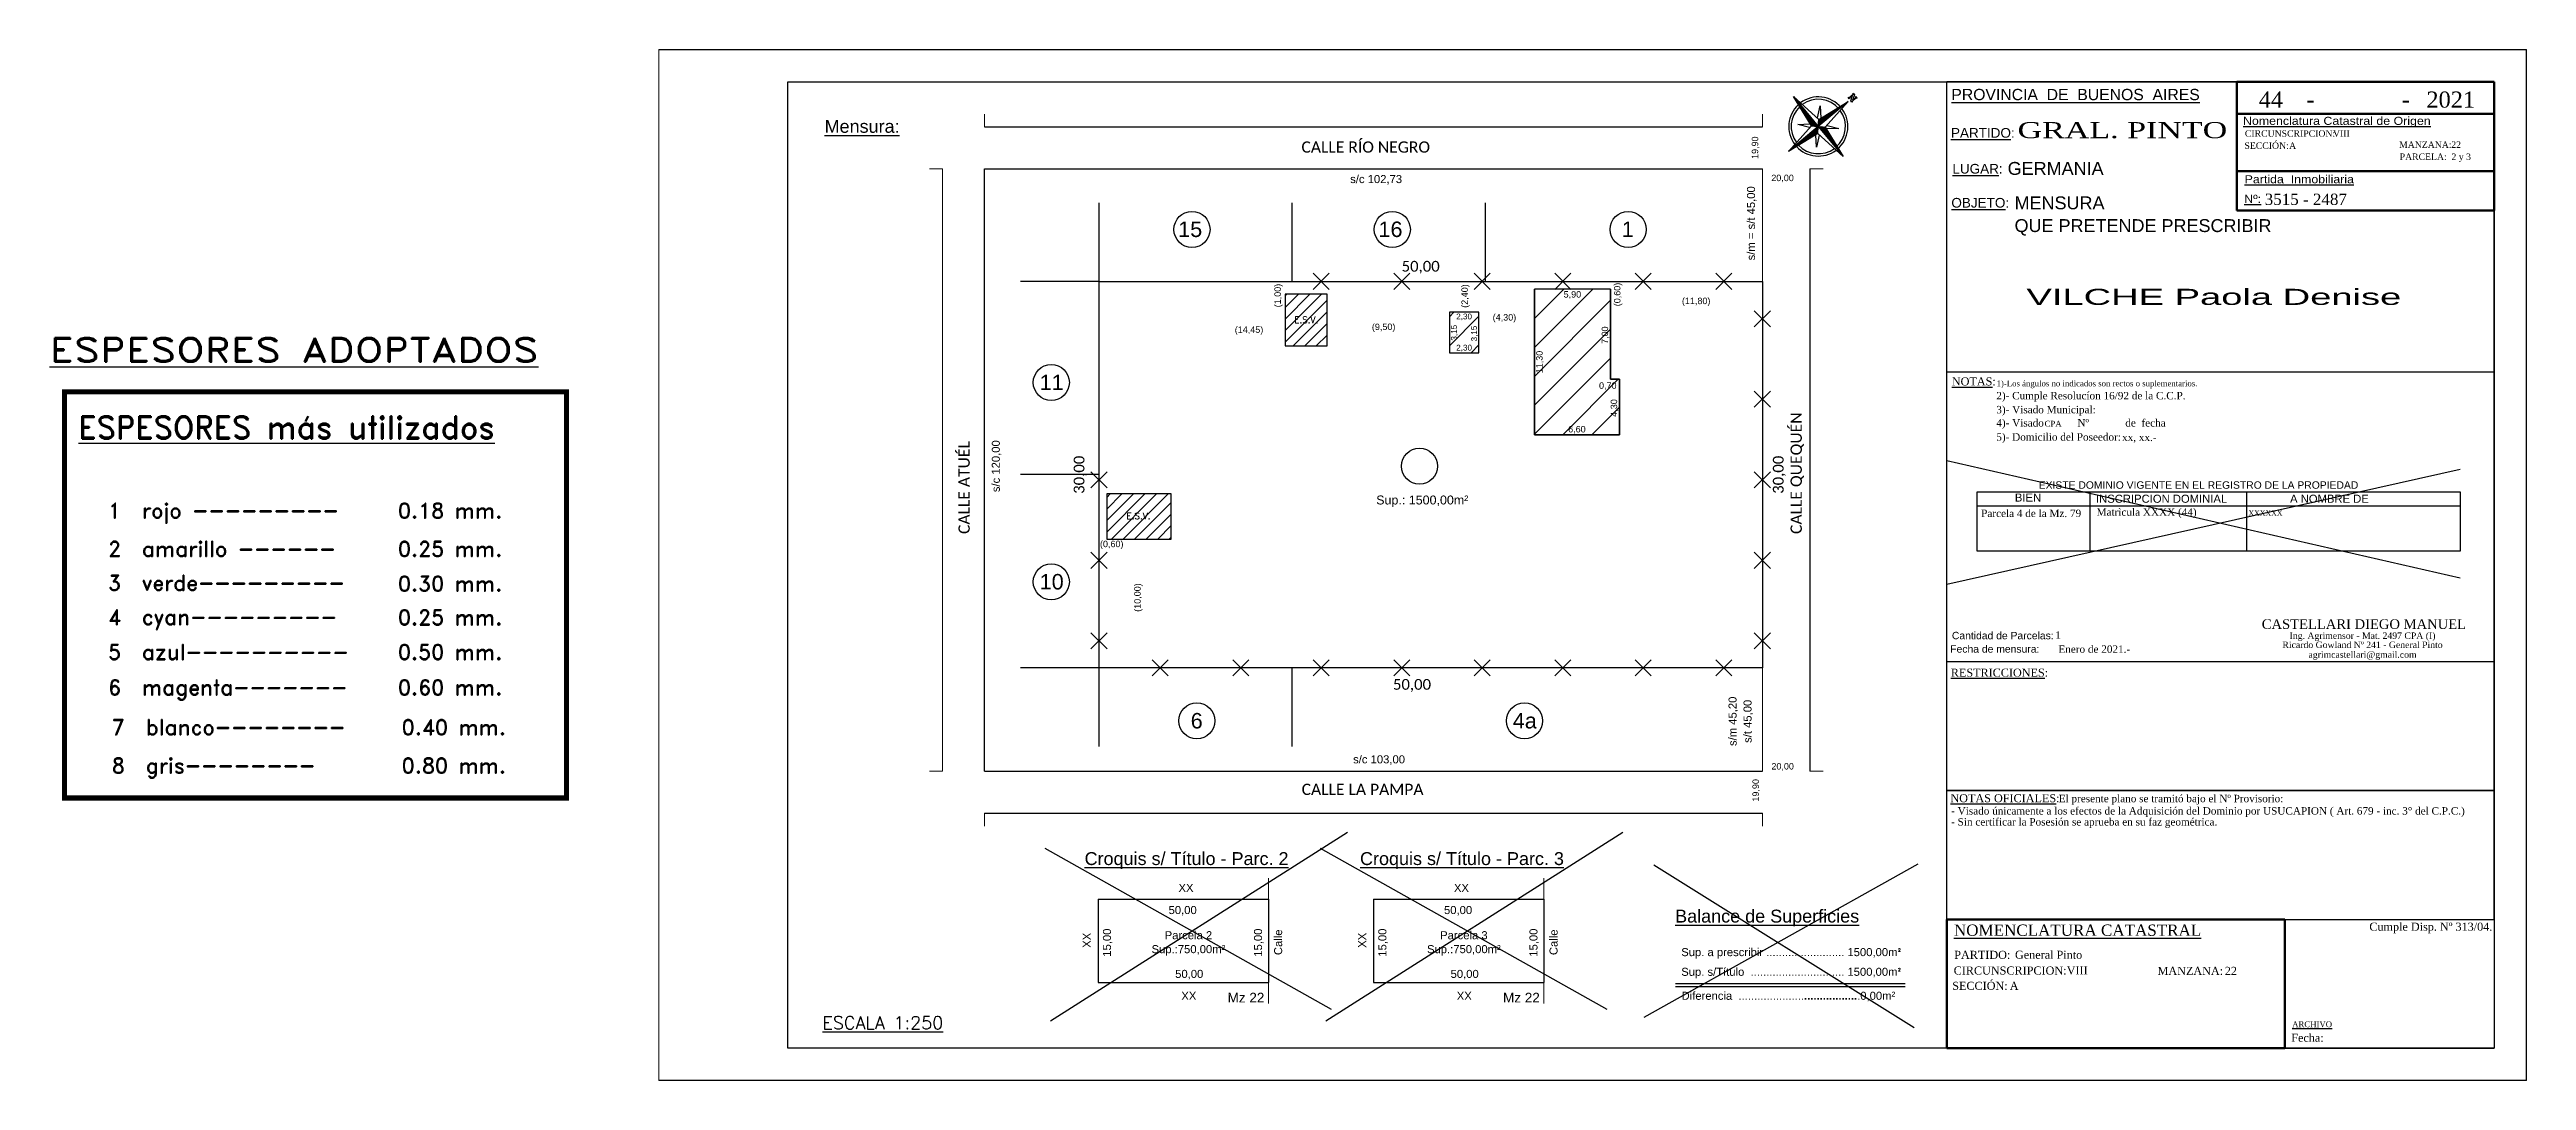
# Model space of a CAD drawing. Header units: metres. Extents: x 3434.9 to 3511.8, y 4259.2 to 4291.2.
import ezdxf
from ezdxf.enums import TextEntityAlignment as Align

# ---------------------------------------------------------------- set-up
doc = ezdxf.new("R2010")
doc.units = ezdxf.units.M
for name, color, linetype in [('-TEXTO-74', 4, 'Continuous'), ('Accesiones 0', 1, 'Continuous'), ('AMEDPARCTRI2', 3, 'Continuous'), ('CARATULA', 7, 'Continuous'), ('Cotas', 2, 'Continuous'), ('Mensura', 7, 'Continuous'), ('Notas Acc 0', 1, 'Continuous'), ('OTROS', 3, 'Continuous')]:
    doc.layers.add(name, color=color, linetype=linetype)
for name, color, linetype, lineweight in [('Amarillo', 2, 'Continuous', 25), ('Rojo', 1, 'Continuous', 18), ('Verde', 3, 'Continuous', 30)]:
    doc.layers.add(name, color=color, linetype=linetype, lineweight=lineweight)
doc.styles.add('ARIAL', font='arial.ttf')
doc.styles.add('Legend', font='calibri.ttf')
doc.styles.add('ROMAND', font='romand.shx', dxfattribs={"height": 4})
doc.styles.get("Standard").update_dxf_attribs({"font": 'simplex.shx'})
doc.styles.add('Time New Roman', font='times.ttf')
doc.styles.add('Times New Roman', font='times.ttf')

msp = doc.modelspace()

# ---------------------------------------------------------------- texts
at = {"color": 2, "style": 'ARIAL'}
msp.add_text('Sup.: 1500,00m²', height=0.27712, dxfattribs=at).set_placement((3476.088, 4277.062))
at = {"layer": 'Amarillo', "char_height": 0.25, "attachment_point": 1, "style": 'ARIAL'}
for s, insert, width in [('Sup. a prescribir ......................... 1500,00m{\\fISOCPEUR|b0|i0|c0|p34;²}', (3485.561, 4263.291), 9.52089), ('Sup. s/Título  .............................. 1500,00m{\\fISOCPEUR|b0|i0|c0|p34;²}', (3485.561, 4262.68), 9.92134), ('Diferencia  .....................{\\fArial Rounded MT Bold|b0|i0|c0|p34;.................}.0,00m²', (3485.572, 4261.936), 9.52089)]:
    msp.add_mtext(s, dxfattribs=dict(at, insert=insert, width=width))
at = {"layer": 'CARATULA', "color": 3, "linetype": 'Continuous'}
for s, style, p in [('%%UMensura:', 'ARIAL', (3458.957, 4288.599)), ('%%UCroquis s/ Título - Parc. 2', 'ARIAL', (3467.031, 4265.869)), ('%%UCroquis s/ Título - Parc. 3', 'ARIAL', (3475.585, 4265.869)), ('%%UBalance de Superficies', 'ARIAL', (3485.372, 4264.084)), ('%%UESCALA 1:250', 'ROMAND', (3458.888, 4260.772))]:
    msp.add_text(s, height=0.4, dxfattribs=dict(at, style=style)).set_placement(p)
at = {"layer": 'Cotas', "style": 'ARIAL'}
for s, height, p in [('19,90', 0.2, (3487.952, 4287.787)), ('s/m = s/t 45,00', 0.25, (3487.853, 4284.639)), ('s/c 120,00', 0.25, (3464.399, 4277.444)), ('s/m 45,20', 0.25, (3487.28, 4269.564)), ('s/t 45,00', 0.25, (3487.746, 4269.66)), ('19,90', 0.2, (3487.973, 4267.839))]:
    msp.add_text(s, height=height, rotation=90, dxfattribs=at).set_placement(p)
for s, height, p in [('s/c 102,73', 0.25, (3475.28, 4287.038)), ('20,00', 0.2, (3488.358, 4287.098)), ('15', 0.4798, (3469.938, 4285.364)), ('16', 0.4798, (3476.159, 4285.364)), ('1', 0.48, (3483.714, 4285.364)), ('11', 0.4798, (3465.637, 4280.612)), ('10', 0.4798, (3465.637, 4274.424)), ('6', 0.48, (3470.327, 4270.109)), ('4a', 0.4798, (3480.33, 4270.109)), ('s/c 103,00', 0.25, (3475.371, 4269.025)), ('20,00', 0.2, (3488.361, 4268.834))]:
    msp.add_text(s, height=height, dxfattribs=at).set_placement(p)
for s, height, p in [('XX', 0.25, (3470.181, 4265.284)), ('XX', 0.25, (3478.735, 4265.284)), ('50,00', 0.25, (3470.077, 4264.597)), ('50,00', 0.25, (3478.631, 4264.597)), ('Sup.:750,00m²', 0.25, (3470.257, 4263.383)), ('Parcela 2', 0.25, (3470.257, 4263.816)), ('Sup.:750,00m²', 0.25, (3478.811, 4263.383)), ('Parcela 3', 0.25, (3478.811, 4263.816)), ('50,00', 0.25, (3470.281, 4262.615)), ('50,00', 0.25, (3478.835, 4262.615)), ('XX', 0.25, (3470.269, 4261.935)), ('Mz 22', 0.3, (3472.044, 4261.903)), ('XX', 0.25, (3478.823, 4261.935)), ('Mz 22', 0.3, (3480.598, 4261.903))]:
    msp.add_text(s, height=height, dxfattribs=at).set_placement(p, align=Align.TOP_CENTER)
for s, p in [('XX', (3466.973, 4263.533)), ('15,00', (3467.601, 4263.46)), ('15,00', (3472.293, 4263.46)), ('Calle', (3472.917, 4263.471)), ('XX', (3475.527, 4263.533)), ('15,00', (3476.154, 4263.46)), ('15,00', (3480.847, 4263.46)), ('Calle', (3481.471, 4263.471))]:
    msp.add_text(s, height=0.25, rotation=90, dxfattribs=at).set_placement(p, align=Align.TOP_CENTER)
at = {"layer": 'Cotas', "char_height": 0.3332, "attachment_point": 5, "style": 'Legend'}
for insert in [(3477.469, 4284.423), (3477.2, 4271.444)]:
    msp.add_mtext('50,00', dxfattribs=dict(at, insert=insert))
at = {"layer": 'Cotas', "char_height": 0.3332, "attachment_point": 5, "rotation": 90, "style": 'Legend'}
for insert in [(3466.893, 4277.984), (3488.607, 4277.984)]:
    msp.add_mtext('30,00', dxfattribs=dict(at, insert=insert))
at = {"layer": 'Notas Acc 0', "char_height": 0.2, "width": 0.26488, "attachment_point": 5}
for insert in [(3473.915, 4282.794), (3468.705, 4276.705)]:
    msp.add_mtext('\\A1;E.S.V.', dxfattribs=dict(at, insert=insert))
at = {"layer": 'OTROS', "color": 3, "linetype": 'Continuous', "style": 'ROMAND', "width": 1.25}
msp.add_text('%%UESPESORES ADOPTADOS', height=0.75, dxfattribs=at).set_placement((3434.886, 4281.488))
at = {"layer": 'OTROS', "color": 2, "linetype": 'Continuous', "style": 'ROMAND'}
for s, height, p in [('%%UESPESORES más utilizados', 0.7, (3435.783, 4279.104)), ('2  amarillo ------', 0.4725, (3436.705, 4275.445)), ('0.25 mm.', 0.4725, (3445.707, 4275.445))]:
    msp.add_text(s, height=height, dxfattribs=at).set_placement(p)
at = {"layer": 'OTROS', "color": 1, "linetype": 'Continuous', "style": 'ROMAND'}
for s, p in [('1  rojo ---------', (3436.705, 4276.634)), ('0.18 mm.', (3445.707, 4276.634))]:
    msp.add_text(s, height=0.4725, dxfattribs=at).set_placement(p)
at = {"layer": 'OTROS', "color": 3, "linetype": 'Continuous', "style": 'ROMAND'}
for s, p in [('3  verde---------', (3436.705, 4274.39)), ('0.30 mm.', (3445.707, 4274.367))]:
    msp.add_text(s, height=0.4725, dxfattribs=at).set_placement(p)
at = {"layer": 'OTROS', "color": 4, "linetype": 'Continuous', "style": 'ROMAND'}
for s, p in [('4  cyan---------', (3436.705, 4273.328)), ('0.25 mm.', (3445.707, 4273.319))]:
    msp.add_text(s, height=0.4725, dxfattribs=at).set_placement(p)
at = {"layer": 'OTROS', "color": 5, "linetype": 'Continuous', "style": 'ROMAND'}
for s, p in [('5  azul----------', (3436.705, 4272.243)), ('0.50 mm.', (3445.707, 4272.243))]:
    msp.add_text(s, height=0.4725, dxfattribs=at).set_placement(p)
at = {"layer": 'OTROS', "color": 6, "linetype": 'Continuous', "style": 'ROMAND'}
for s, p in [('6  magenta-------', (3436.705, 4271.145)), ('0.60 mm.', (3445.707, 4271.145))]:
    msp.add_text(s, height=0.4725, dxfattribs=at).set_placement(p)
at = {"layer": 'Rojo', "attachment_point": 5, "rotation": 90, "style": 'ARIAL'}
for s, insert, char_height in [('(0,60)', (3483.603, 4283.579), 0.2), ('(1,00)', (3473.057, 4283.547), 0.2), ('(2,40)', (3478.865, 4283.531), 0.2), ('3,15', (3478.52, 4282.393), 0.18), ('3,15', (3479.143, 4282.368), 0.18), ('7,00', (3483.209, 4282.317), 0.2), ('11,30', (3481.174, 4281.484), 0.2), ('4,30', (3483.489, 4280.057), 0.2), ('(10,00)', (3468.703, 4274.172), 0.2)]:
    msp.add_mtext(s, dxfattribs=dict(at, insert=insert, char_height=char_height))
at = {"layer": 'Rojo', "attachment_point": 5, "style": 'ARIAL'}
for s, insert, char_height in [('5,90', (3482.181, 4283.565), 0.2), ('(11,80)', (3486.025, 4283.35), 0.2), ('(14,45)', (3472.138, 4282.458), 0.2), ('(9,50)', (3476.319, 4282.547), 0.2), ('2,30', (3478.818, 4282.881), 0.18), ('(4,30)', (3480.071, 4282.841), 0.2), ('2,30', (3478.818, 4281.913), 0.18), ('0,70', (3483.28, 4280.733), 0.2), ('6,60', (3482.321, 4279.379), 0.2), ('(0,60)', (3467.874, 4275.806), 0.2)]:
    msp.add_mtext(s, dxfattribs=dict(at, insert=insert, char_height=char_height))
at = {"layer": 'Verde', "style": 'Legend'}
for s, p in [('CALLE RÍO NEGRO', (3473.767, 4287.982)), ('CALLE LA PAMPA', (3473.773, 4268.043))]:
    msp.add_text(s, height=0.35, dxfattribs=at).set_placement(p)
for s, p in [('CALLE QUEQUÉN', (3489.306, 4276.145)), ('CALLE ATUÉL', (3463.465, 4276.145))]:
    msp.add_text(s, height=0.35, rotation=90, dxfattribs=at).set_placement(p)

# ---------------------------------------------------------------- blocks, each defined once
blk = doc.blocks.new('A$C155B0678')
at = {"layer": 'OTROS', "color": 7, "linetype": 'Continuous', "style": 'ROMAND'}
for s, p in [('7  blanco--------', (-0.001, 0.0192)), ('0.40 mm.', (0.1276, 0.0192))]:
    blk.add_text(s, height=0.00675, dxfattribs=at).set_placement(p)
at = {"layer": 'OTROS', "color": 8, "linetype": 'Continuous', "style": 'ROMAND'}
for s, p in [('8  gris--------', (-0.001, 0.0022)), ('0.80 mm.', (0.1276, 0.0022))]:
    blk.add_text(s, height=0.00675, dxfattribs=at).set_placement(p)
blk = doc.blocks.new('MENSUSUCAP-V3-MA')
at = {"layer": 'CARATULA', "color": 8}
for p, q in [((0, 90), (170, 90)), ((0, 0), (0, 90)), ((170, 0), (170, 90)), ((0, 0), (170, 0))]:
    blk.add_line(p, q, dxfattribs=at)
at = {"layer": 'CARATULA', "color": 2}
for s, height, style, p in [('%%UNOTAS%%U:', 2.5, 'Time New Roman', (1.54, 85.74)), ('Cantidad de Parcelas:', 2.3, 'ARIAL', (1.56, 6.95)), ('Fecha de mensura:', 2.3, 'ARIAL', (1.05, 2.79))]:
    blk.add_text(s, height=height, dxfattribs=dict(at, style=style)).set_placement(p)
at = {"layer": 'CARATULA', "color": 3, "style": 'Time New Roman'}
for s, p in [('2)- Cumple Resolucíon 16/92 de la C.C.P.', (15.36, 81.42)), ('3)- Visado Municipal:', (15.36, 77.09)), ('4)- Visado            Nº             de  fecha', (15.36, 72.97)), ('5)- Domicilio del Poseedor:', (15.36, 68.59))]:
    blk.add_text(s, height=2.3, dxfattribs=at).set_placement(p)
at = {"layer": 'CARATULA', "color": 3, "style": 'Time New Roman', "flags": 4}
for tag, p in [('NOTA1', (15.43, 85.47)), ('VISADOMUNICIPALNº', (45.93, 77.06)), ('CPA/CPI', (30.34, 72.97)), ('NºDEVISADO', (43.49, 72.97)), ('DOMICILIOPROPIETARIO', (54.41, 68.48)), ('FECHADEVISADO', (65.99, 72.97)), ('NOTA06', (15.22, 64.71)), ('NOTA07', (15.22, 60.66)), ('NOTA08', (15.22, 56.89)), ('NOTA09', (15.22, 52.93)), ('NOTA10', (15.22, 49.16)), ('NOTA11', (15.22, 45.41)), ('NOTA12', (15.22, 41.6)), ('NOTA13', (15.22, 37.73)), ('NOTA14', (15.22, 34.37)), ('NOTA15', (15.22, 30.83)), ('NOTA16', (15.22, 27.59)), ('NOTA17', (15.22, 24.04)), ('NOTA18', (15.22, 20.6)), ('CANTIDADPARCELAS', (33.66, 7.11)), ('FECHAMENSURA', (29.43, 2.74))]:
    blk.add_attdef(tag, p, '', height=2.3, dxfattribs=at)
at = {"layer": 'CARATULA', "color": 4, "style": 'Time New Roman', "flags": 4}
blk.add_attdef('NOMBREPROFESIONAL', text='', height=3, dxfattribs=at).set_placement((129.51, 10.15), align=Align.CENTER)
at = {"layer": 'CARATULA', "color": 2, "style": 'Time New Roman', "flags": 4}
for tag, p in [('TITULO-MATRICULANº', (129.09, 7.06)), ('DOMICILIOPROFESIONAL', (129.09, 4.22)), ('E-MAIL', (129.09, 1.2))]:
    blk.add_attdef(tag, text='', height=2, dxfattribs=at).set_placement(p, align=Align.CENTER)
blk = doc.blocks.new('MENS-V4-MA')
at = {"layer": 'CARATULA', "color": 8}
for p, q in [((0, 40), (170, 40)), ((0, 40), (170, 40)), ((0, 0), (0, 40)), ((170, 0), (170, 40)), ((0, 0), (170, 0)), ((170, 0), (0, 0))]:
    blk.add_line(p, q, dxfattribs=at)
at = {"layer": 'CARATULA', "color": 2, "style": 'Time New Roman'}
blk.add_text('%%uRESTRICCIONES%%U:', height=2.5, dxfattribs=at).set_placement((1.22, 35.33))
at = {"layer": 'CARATULA', "color": 3, "style": 'Time New Roman', "flags": 4}
for tag, p in [('RESTRICCION01', (1.84, 30.77)), ('RESTRICCION02', (1.84, 27.01)), ('RESTRICCION03', (1.84, 23.14)), ('RESTRICCION04', (1.84, 19.26)), ('RESTRICCION05', (1.84, 15.34)), ('RESTRICCION06', (1.84, 11.47)), ('RESTRICCION07', (1.84, 7.56)), ('RESTRICCION08', (1.84, 3.65))]:
    blk.add_attdef(tag, p, '', height=2.3, dxfattribs=at)
blk = doc.blocks.new('MENS-V6-MA')
at = {"layer": 'CARATULA', "color": 8, "lineweight": 80}
for p, q in [((105, 40), (0, 40)), ((0, 40), (0, 0)), ((105, 0), (105, 40)), ((105, 0), (0, 0))]:
    blk.add_line(p, q, dxfattribs=at)
at = {"layer": 'CARATULA', "color": 3, "style": 'Time New Roman'}
blk.add_text('%%UNOMENCLATURA CATASTRAL', height=3.5, dxfattribs=at).set_placement((2.19, 34.89))
at = {"layer": 'CARATULA', "color": 2, "linetype": 'Continuous', "lineweight": 25, "style": 'Times New Roman'}
for s, p in [('CIRCUNSCRIPCION:', (2.12, 22.86)), ('PARTIDO:', (2.29, 27.74))]:
    blk.add_text(s, height=2.5, dxfattribs=at).set_placement(p)
for tag, p in [('FRACCIÓN:', (65.91, 27.9)), ('CHACRA:', (1.82, 13.15)), ('PARCELA:', (65.67, 17.66))]:
    blk.add_attdef(tag, p, '', height=2.5, dxfattribs=at)
at = {"layer": 'CARATULA', "color": 3, "linetype": 'Continuous', "lineweight": 25, "style": 'Times New Roman'}
for tag, p in [('EXALTACION_DE_LA_CRUZ_XXXXXXX', (21.16, 27.76)), ('XXXX', (37.22, 22.92)), ('XXXXXX', (86.31, 22.76)), ('XXXXX', (86.53, 27.9)), ('XXX', (19.53, 18.12)), ('XXXXX', (20.19, 13.15)), ('XXXXXX', (86.28, 17.66)), ('XXXXXX', (17.83, 8.07))]:
    blk.add_attdef(tag, p, '', height=2.5, dxfattribs=at)
at = {"layer": 'CARATULA', "color": 2, "linetype": 'Continuous', "lineweight": 25, "style": 'Times New Roman'}
for tag, p in [('MANZANA:', (85.78, 22.76)), ('SECCIÓN:', (18.87, 18.12)), ('QUINTA:', (17.37, 8.07))]:
    blk.add_attdef(tag, text='', height=2.5, dxfattribs=at).set_placement(p, align=Align.RIGHT)
at = {"layer": 'CARATULA', "color": 3, "style": 'Time New Roman', "flags": 4}
blk.add_attdef('LOCALIDADFECHA', (3.81, 2.82), '', height=2.2, dxfattribs=at)
blk = doc.blocks.new('MENSUSUCAP-V5-MA')
at = {"color": 8}
for p, q in [((0, 0), (170, 0)), ((0, -40), (0, 0)), ((170, -40), (170, 0)), ((0, 0), (170, 0)), ((0, -40), (170, -40))]:
    blk.add_line(p, q, dxfattribs=at)
at = {"layer": 'CARATULA', "color": 2, "style": 'Time New Roman'}
blk.add_text('%%UNOTAS OFICIALES%%U:', height=2.5, dxfattribs=at).set_placement((1.1, -3.64))
at = {"layer": 'CARATULA', "color": 3, "style": 'Time New Roman'}
for s, p in [('- Visado únicamente a los efectos de la Adquisición del Dominio por USUCAPION ( Art. 679 - inc. 3%%d del C.P.C.)', (1.32, -7.47)), ('El presente plano se tramitó bajo el Nº Provisorio:', (34.73, -3.64)), ('- Sin certificar la Posesión se aprueba en su faz geométrica.', (1.32, -10.88))]:
    blk.add_text(s, height=2.3, dxfattribs=at).set_placement(p)
at = {"layer": 'CARATULA', "color": 3, "style": 'Time New Roman', "flags": 4}
for tag, p in [('NROPROVISORIO', (103.39, -3.62)), ('NOTAOFICIAL01', (1.43, -14.68)), ('NOTAOFICIAL02', (1.64, -18.43)), ('NOTAOFICIAL03', (1.64, -21.91)), ('NOTAOFICIAL05', (1.63, -29.16)), ('NOTAOFICIAL04', (1.64, -25.43)), ('NOTAOFICIAL06', (1.64, -33.02)), ('NOTAOFICIAL07', (1.64, -36.85))]:
    blk.add_attdef(tag, p, '', height=2.3, dxfattribs=at)
blk = doc.blocks.new('MENS-V7-MA')
at = {"layer": 'CARATULA', "color": 8}
for p, q in [((0, 40), (65, 40)), ((0, 40), (0, 0)), ((65, 40), (65, 0)), ((0, 0), (65, 0))]:
    blk.add_line(p, q, dxfattribs=at)
at = {"layer": 'CARATULA', "color": 3, "style": 'Time New Roman'}
blk.add_text('%%uARCHIVO', height=1.8, dxfattribs=at).set_placement((2.24, 6.53))
at = {"layer": 'CARATULA', "color": 2, "style": 'Time New Roman'}
blk.add_text('Fecha:', height=2.5, dxfattribs=at).set_placement((1.95, 2))
at = {"layer": 'CARATULA', "color": 3, "insert": (26.2, 38.97), "char_height": 2.5, "width": 38.7986, "attachment_point": 1}
blk.add_mtext('\\fRomantic|b0|i0|c2|p2;\\C2;Cumple Disp. Nº 313/04.', dxfattribs=at)
at = {"layer": 'CARATULA', "color": 3, "style": 'Time New Roman', "flags": 4}
blk.add_attdef('FILEFECHA', (11.72, 1.86), '', height=2.5, dxfattribs=at)
blk = doc.blocks.new('MENSUSUCAP-V1-MA')
at = {"layer": 'CARATULA', "color": 8}
for p, q in [((0, 90), (90, 90)), ((0, 0), (0, 90)), ((90, 50), (90, 90)), ((90, 50), (170, 50)), ((170, 0), (170, 50)), ((0, 0), (170, 0))]:
    blk.add_line(p, q, dxfattribs=at)
at = {"layer": 'CARATULA', "color": 2, "style": 'ARIAL'}
for s, height, p in [('%%uPROVINCIA  DE  BUENOS  AIRES', 3.5, (1.39, 84.29)), ('%%uPARTIDO%%U:', 3, (1.27, 72.64)), ('%%uLUGAR%%U:', 3, (1.72, 61.5)), ('%%uOBJETO%%U:', 3, (1.4, 50.94))]:
    blk.add_text(s, height=height, dxfattribs=at).set_placement(p)
at = {"layer": 'CARATULA', "color": 3, "style": 'ARIAL'}
for s, p in [('MENSURA', (21.02, 50.41)), ('QUE PRETENDE PRESCRIBIR', (21.02, 43.35))]:
    blk.add_text(s, height=4, dxfattribs=at).set_placement(p)
at = {"layer": 'CARATULA', "color": 3, "style": 'Time New Roman', "width": 8.819893, "flags": 4}
blk.add_attdef('PARTIDO', text='', height=5, dxfattribs=at).set_placement((21.95, 72.49), (87.07, 72.49), align=Align.FIT)
at = {"layer": 'CARATULA', "color": 3, "style": 'ARIAL', "flags": 4}
blk.add_attdef('LUGAR', (18.87, 61.1), '', height=4, dxfattribs=at)
at = {"layer": 'CARATULA', "color": 6, "style": 'ARIAL', "flags": 4}
for tag, width, p, p2 in [('POSEEDOR-RENGLÓN1', 20.253992, (5, 30.76), (162.36, 30.76)), ('POSEEDOR-RENGLÓN2', 20.48133, (5, 20.74), (164.12, 20.74)), ('POSEEDOR-RENGLÓN3', 20.538165, (5, 8.44), (164.57, 8.44))]:
    blk.add_attdef(tag, text='', height=5, dxfattribs=dict(at, width=width)).set_placement(p, p2, align=Align.FIT)
blk = doc.blocks.new('CUADRO')
at = {"layer": 'CARATULA', "color": 8}
for p, q in [((0, 18.34), (150, 18.34)), ((0, 0), (0, 18.34)), ((35, 18.34), (35, 0)), ((83.69, 18.34), (83.69, 0)), ((150, 18.34), (150, 0)), ((0, 14), (150, 14)), ((150, 0), (0, 0))]:
    blk.add_line(p, q, dxfattribs=at)
at = {"layer": 'CARATULA', "color": 2, "style": 'ARIAL'}
for s, height, p in [('BIEN', 2.5, (11.76, 15.35)), ('EXISTE DOMINIO VIGENTE EN EL REGISTRO DE LA PROPIEDAD', 2.3, (19.16, 19.33)), ('INSCRIPCION DOMINIAL', 2.5, (36.95, 14.98)), ('A NOMBRE DE', 2.5, (97.22, 14.98))]:
    blk.add_text(s, height=height, dxfattribs=at).set_placement(p)
at = {"layer": 'CARATULA', "color": 3, "style": 'Time New Roman', "flags": 4}
for tag, p in [('BIENRENGLON01', (1.3, 10.55)), ('BIENRENGLON02', (1.38, 7.44)), ('INSCRIPCIONDOMINIAL01', (37.14, 10.94)), ('INSCRIPCIONDOMINIAL02', (37.14, 7.64)), ('ANOMBREDE01', (84.29, 10.98)), ('ANOMBREDE02', (84.29, 7.59)), ('BIENRENGLON03', (1.38, 4.37)), ('BIENRENGLON04', (1.38, 1.31)), ('INSCRIPCIONDOMINIAL03', (37.14, 4.45)), ('INSCRIPCIONDOMINIAL04', (37.14, 1.26)), ('ANOMBREDE03', (84.29, 4.28)), ('ANOMBREDE04', (84.29, 1.18))]:
    blk.add_attdef(tag, p, '', height=2.3, dxfattribs=at)
blk = doc.blocks.new('MENS-V2-MA')
at = {"layer": 'CARATULA', "color": 8, "lineweight": 80}
for p, q in [((0, 40), (80, 40)), ((0, 40), (0, 0)), ((80, 40), (80, 0)), ((80, 30), (0, 30)), ((0, 12.26), (80, 12.26)), ((0, 0), (80, 0))]:
    blk.add_line(p, q, dxfattribs=at)
at = {"layer": 'CARATULA', "color": 3, "style": 'Time New Roman'}
for p in [(21.63, 32.04), (51.25, 32.04)]:
    blk.add_text('-', height=5, dxfattribs=at).set_placement(p)
at = {"layer": 'CARATULA', "color": 2, "style": 'ARIAL', "width": 1.1}
for s, p in [('%%uNomenclatura Catastral de Origen', (1.97, 26.62)), ('%%uPartida  Inmobiliaria', (2.48, 8.5)), ('%%UNº:', (2.35, 2.41))]:
    blk.add_text(s, height=2.5, dxfattribs=at).set_placement(p)
at = {"layer": 'CARATULA', "color": 2, "lineweight": 25, "style": 'Times New Roman'}
blk.add_text('CIRCUNSCRIPCION:', height=2, dxfattribs=at).set_placement((2.55, 22.94))
at = {"layer": 'CARATULA', "color": 3, "style": 'Time New Roman'}
for tag, p in [('XXX', (10.62, 31.97)), ('XXXX', (37.84, 31.97)), ('XXXX', (66.48, 31.97))]:
    blk.add_attdef(tag, text='', height=5, dxfattribs=at).set_placement(p, align=Align.CENTER)
at = {"layer": 'CARATULA', "color": 3, "linetype": 'Continuous', "lineweight": 25, "style": 'Times New Roman'}
for tag, p, height in [('XXXX', (29.92, 22.95), 2), ('XXXXX', (66.74, 23.08), 2), ('XXXXX', (16.15, 15.57), 2), ('XXXXX', (16.28, 19.18), 2), ('XXXXX', (66.65, 19.49), 2), ('XXXXXX', (66.72, 15.75), 2), ('1234567890123456789012345', (8.71, 1.78), 3.5)]:
    blk.add_attdef(tag, p, '', height=height, dxfattribs=at)
at = {"layer": 'CARATULA', "color": 2, "linetype": 'Continuous', "lineweight": 25, "style": 'Times New Roman'}
for tag, p in [('FRACCIÓN:', (50.63, 23.08)), ('CHACRA:', (2.41, 15.57)), ('SECCIÓN:', (2.41, 19.18)), ('MANZANA:', (50.45, 19.49)), ('PARCELA:', (50.63, 15.75))]:
    blk.add_attdef(tag, p, '', height=2, dxfattribs=at)
blk = doc.blocks.new('*X71')
at = {"color": 0, "linetype": 'ByBlock'}
for p, q in [((-217.53, 160.5), (-217.53, 160.5)), ((-217.52, 160.498), (-217.52, 160.5)), ((-217.51, 160.497), (-217.51, 160.5)), ((-217.5, 160.496), (-217.5, 160.5)), ((-217.49, 160.494), (-217.49, 160.5)), ((-217.48, 160.493), (-217.48, 160.5)), ((-217.47, 160.491), (-217.47, 160.5)), ((-217.46, 160.49), (-217.46, 160.5)), ((-217.45, 160.488), (-217.45, 160.5)), ((-217.44, 160.487), (-217.44, 160.5)), ((-217.43, 160.486), (-217.43, 160.5)), ((-217.42, 160.484), (-217.42, 160.5)), ((-217.41, 160.483), (-217.41, 160.5)), ((-217.4, 160.481), (-217.4, 160.5)), ((-217.39, 160.48), (-217.39, 160.5)), ((-217.38, 160.478), (-217.38, 160.5)), ((-217.37, 160.477), (-217.37, 160.5)), ((-217.36, 160.476), (-217.36, 160.5)), ((-217.35, 160.474), (-217.35, 160.5)), ((-217.34, 160.473), (-217.34, 160.5)), ((-217.33, 160.471), (-217.33, 160.5)), ((-217.32, 160.47), (-217.32, 160.5)), ((-217.31, 160.468), (-217.31, 160.5)), ((-217.3, 160.467), (-217.3, 160.5)), ((-217.29, 160.466), (-217.29, 160.5)), ((-217.28, 160.464), (-217.28, 160.5)), ((-217.27, 160.463), (-217.27, 160.5)), ((-217.26, 160.461), (-217.26, 160.5)), ((-217.25, 160.46), (-217.25, 160.5)), ((-217.24, 160.458), (-217.24, 160.5)), ((-217.23, 160.457), (-217.23, 160.5)), ((-217.22, 160.456), (-217.22, 160.5)), ((-217.21, 160.454), (-217.21, 160.5)), ((-217.2, 160.453), (-217.2, 160.5)), ((-217.19, 160.451), (-217.19, 160.5)), ((-217.18, 160.45), (-217.18, 160.5)), ((-217.17, 160.448), (-217.17, 160.5)), ((-217.16, 160.447), (-217.16, 160.5)), ((-217.15, 160.446), (-217.15, 160.5)), ((-217.14, 160.444), (-217.14, 160.5)), ((-217.13, 160.443), (-217.13, 160.5)), ((-217.12, 160.441), (-217.12, 160.5)), ((-217.11, 160.44), (-217.11, 160.5)), ((-217.1, 160.438), (-217.1, 160.5)), ((-217.09, 160.441), (-217.09, 160.5)), ((-217.08, 160.451), (-217.08, 160.5)), ((-217.07, 160.461), (-217.07, 160.5)), ((-217.06, 160.471), (-217.06, 160.5)), ((-217.05, 160.481), (-217.05, 160.5)), ((-217.04, 160.491), (-217.04, 160.5))]:
    blk.add_line(p, q, dxfattribs=at)
blk = doc.blocks.new('N')
at = {"layer": 'AMEDPARCTRI2'}
for p, q in [((217.4, 65.87), (216.8, 67.32)), ((216.8, 67.32), (217.78, 66.09)), ((217.7, 65.79), (219.42, 69.89)), ((219.42, 69.89), (218.15, 65.02)), ((219.42, 69.89), (218.92, 65.47)), ((213.28, 66.29), (217.7, 65.79)), ((217.38, 64.57), (213.28, 66.29)), ((213.28, 66.29), (218.15, 65.02)), ((215.85, 63.67), (217.08, 64.65)), ((217.3, 64.26), (215.85, 63.67)), ((218.15, 65.02), (216.88, 60.15)), ((216.88, 60.15), (217.38, 64.57)), ((218.6, 64.25), (216.88, 60.15)), ((217.38, 64.57), (218.15, 65.02)), ((218.15, 65.02), (217.7, 65.79)), ((218.15, 65.02), (218.92, 65.47)), ((218.15, 65.02), (223.02, 63.75)), ((218.6, 64.25), (218.15, 65.02)), ((223.02, 63.75), (218.6, 64.25)), ((218.91, 64.17), (219.5, 62.71)), ((218.92, 65.47), (223.02, 63.75)), ((219, 65.77), (220.46, 66.37)), ((220.46, 66.37), (219.22, 65.39)), ((219.5, 62.71), (218.52, 63.95))]:
    blk.add_line(p, q, dxfattribs=at)
blk.add_lwpolyline([(219.28, 70.33), (219.35, 70.31), (219.33, 70.24), (219.1, 70.3), (219.12, 70.37), (219.2, 70.35), (219.38, 71.04), (219.3, 71.06), (219.32, 71.14), (219.55, 71.08), (219.77, 70.37), (219.91, 70.9), (219.83, 70.92), (219.85, 71), (220.08, 70.94), (220.06, 70.86), (219.99, 70.88), (219.81, 70.2), (219.88, 70.18), (219.86, 70.1), (219.64, 70.16), (219.41, 70.87), (219.28, 70.33)], dxfattribs=at)
for radius, start, end in [(3.83, 75.3614, 162.7723), (3.52, 75.3614, 161.815), (3.52, 345.3614, 71.815), (3.83, 345.3614, 72.7723), (3.83, 167.9505, 252.7723), (3.52, 168.9078, 251.815), (3.83, 257.9505, 342.7723), (3.52, 258.9078, 341.815)]:
    blk.add_arc((218.15, 65.02), radius, start, end, dxfattribs=at)
at = {"layer": 'AMEDPARCTRI2', "linetype": 'ByBlock'}
for p, xscale, yscale, zscale, rotation in [((-1897.89, -1641.04), 10.06975547832111, 10.06975547832111, 10.06975547832111, 255.3613763284283), ((1924.21, -2051.03), 10.06975547831874, 10.06975547831874, 10.06975547831874, 345.3613763284587), ((2334.2, 1771.08), 10.06975547832111, 10.06975547832111, 10.06975547832111, 75.36137632842826), ((-1487.91, 2181.06), 10.06975547831875, 10.06975547831875, 10.06975547831875, 165.3613763284587)]:
    blk.add_blockref('*X71', p, dxfattribs=dict(at, xscale=xscale, yscale=yscale, zscale=zscale, rotation=rotation))

# ---------------------------------------------------------------- hatches: boundary and pattern name
at = {"layer": 'Rojo'}
h = msp.add_hatch(dxfattribs=at)
h.set_pattern_fill('ANSI31', color=256, scale=0.08)
h.set_pattern_definition([(45, (-59.26973, 3.4903), (-0.179605122, 0.179605122), [])])
h.paths.add_polyline_path([(3474.56, 4281.988), (3474.56, 4283.588), (3473.26, 4283.588), (3473.26, 4281.988)])
h.paths.add_polyline_path([(3469.72, 4277.388), (3467.72, 4277.388), (3467.72, 4275.988), (3469.72, 4275.988)])
h.paths.add_polyline_path([(3473.479, 4282.644), (3474.35, 4282.644), (3474.35, 4282.944), (3473.479, 4282.944)], flags=24)
h.paths.add_polyline_path([(3468.269, 4276.555), (3469.141, 4276.555), (3469.141, 4276.855), (3468.269, 4276.855)], flags=24)
h = msp.add_hatch(dxfattribs=at)
h.set_pattern_fill('ANSI31', color=256, scale=0.2)
h.set_pattern_definition([(45, (-59.2697, 3.4903), (-0.449012806, 0.449012806), [])])
h.paths.add_polyline_path([(3478.36, 4281.768), (3479.28, 4281.768), (3479.28, 4283.028), (3478.36, 4283.028)])
h.paths.add_polyline_path([(3483.36, 4283.748), (3481, 4283.748), (3481, 4279.228), (3483.64, 4279.228), (3483.64, 4280.948), (3483.36, 4280.948)])
h.paths.add_polyline_path([(3478.691, 4282.103), (3478.691, 4282.682), (3478.32, 4282.682), (3478.32, 4282.103)], flags=9)
h.paths.add_polyline_path([(3479.314, 4282.078), (3479.314, 4282.658), (3478.943, 4282.658), (3478.943, 4282.078)], flags=9)
h.paths.add_polyline_path([(3478.531, 4281.742), (3479.11, 4281.742), (3479.11, 4282.113), (3478.531, 4282.113)], flags=9)
h.paths.add_polyline_path([(3478.531, 4282.711), (3479.11, 4282.711), (3479.11, 4283.081), (3478.531, 4283.081)], flags=9)
h.paths.add_polyline_path([(3481.364, 4281.076), (3481.364, 4281.875), (3480.951, 4281.875), (3480.951, 4281.076)], flags=9)
h.paths.add_polyline_path([(3482.001, 4279.189), (3482.644, 4279.189), (3482.644, 4279.601), (3482.001, 4279.601)], flags=9)
h.paths.add_polyline_path([(3483.679, 4279.74), (3483.679, 4280.384), (3483.266, 4280.384), (3483.266, 4279.74)], flags=9)
h.paths.add_polyline_path([(3483.399, 4281.995), (3483.399, 4282.639), (3482.986, 4282.639), (3482.986, 4281.995)], flags=25)
h.paths.add_polyline_path([(3482.959, 4280.543), (3483.603, 4280.543), (3483.603, 4280.956), (3482.959, 4280.956)], flags=24)
h.paths.add_polyline_path([(3481.86, 4283.375), (3482.504, 4283.375), (3482.504, 4283.787), (3481.86, 4283.787)], flags=9)

# ---------------------------------------------------------------- linework, layer by layer
at = {"color": 1}
for p, q in [((3463.922, 4288.779), (3488.08, 4288.779)), ((3463.922, 4287.479), (3488.08, 4287.479)), ((3463.922, 4268.778), (3463.922, 4287.479)), ((3489.557, 4287.479), (3489.557, 4268.778)), ((3467.48, 4283.988), (3467.48, 4286.423)), ((3473.48, 4283.988), (3473.48, 4286.423)), ((3479.48, 4283.988), (3479.48, 4286.423)), ((3467.48, 4283.988), (3465.045, 4283.988)), ((3474.132, 4283.738), (3474.632, 4284.238)), ((3474.632, 4283.738), (3474.132, 4284.238)), ((3476.632, 4283.738), (3477.132, 4284.238)), ((3477.132, 4283.738), (3476.632, 4284.238)), ((3479.132, 4283.738), (3479.632, 4284.238)), ((3479.632, 4283.738), (3479.132, 4284.238)), ((3481.632, 4283.738), (3482.132, 4284.238)), ((3482.132, 4283.738), (3481.632, 4284.238)), ((3484.132, 4283.738), (3484.632, 4284.238)), ((3484.632, 4283.738), (3484.132, 4284.238)), ((3486.632, 4283.738), (3487.132, 4284.238)), ((3487.132, 4283.738), (3486.632, 4284.238)), ((3487.83, 4282.577), (3488.33, 4283.077)), ((3488.33, 4282.577), (3487.83, 4283.077)), ((3487.83, 4280.077), (3488.33, 4280.577)), ((3488.33, 4280.077), (3487.83, 4280.577)), ((3467.48, 4277.988), (3465.045, 4277.988)), ((3467.23, 4277.577), (3467.73, 4278.077)), ((3467.73, 4277.577), (3467.23, 4278.077)), ((3487.83, 4277.577), (3488.33, 4278.077)), ((3488.33, 4277.577), (3487.83, 4278.077)), ((3467.23, 4275.077), (3467.73, 4275.577)), ((3467.73, 4275.077), (3467.23, 4275.577)), ((3487.83, 4275.077), (3488.33, 4275.577)), ((3488.33, 4275.077), (3487.83, 4275.577)), ((3467.23, 4272.577), (3467.73, 4273.077)), ((3467.73, 4272.577), (3467.23, 4273.077)), ((3487.83, 4272.577), (3488.33, 4273.077)), ((3488.33, 4272.577), (3487.83, 4273.077)), ((3467.48, 4271.988), (3465.045, 4271.988)), ((3467.48, 4269.553), (3467.48, 4271.988)), ((3469.132, 4271.738), (3469.632, 4272.238)), ((3469.632, 4271.738), (3469.132, 4272.238)), ((3471.632, 4271.738), (3472.132, 4272.238)), ((3472.132, 4271.738), (3471.632, 4272.238)), ((3473.48, 4269.553), (3473.48, 4271.988)), ((3474.132, 4271.738), (3474.632, 4272.238)), ((3474.632, 4271.738), (3474.132, 4272.238)), ((3476.632, 4271.738), (3477.132, 4272.238)), ((3477.132, 4271.738), (3476.632, 4272.238)), ((3479.132, 4271.738), (3479.632, 4272.238)), ((3479.632, 4271.738), (3479.132, 4272.238)), ((3481.632, 4271.738), (3482.132, 4272.238)), ((3482.132, 4271.738), (3481.632, 4272.238)), ((3484.132, 4271.738), (3484.632, 4272.238)), ((3484.632, 4271.738), (3484.132, 4272.238)), ((3486.632, 4271.738), (3487.132, 4272.238)), ((3487.132, 4271.738), (3486.632, 4272.238)), ((3463.922, 4268.778), (3488.08, 4268.778)), ((3463.922, 4267.478), (3488.08, 4267.478))]:
    msp.add_line(p, q, dxfattribs=at)
for p, q in [((3493.811, 4278.431), (3509.747, 4274.78)), ((3509.748, 4278.148), (3493.811, 4274.577)), ((3465.794, 4266.39), (3474.693, 4261.4)), ((3475.192, 4266.883), (3465.969, 4261.019)), ((3474.348, 4266.39), (3483.247, 4261.4)), ((3483.746, 4266.883), (3474.522, 4261.019)), ((3492.907, 4265.898), (3484.397, 4261.133)), ((3484.714, 4265.878), (3492.795, 4260.828))]:
    msp.add_line(p, q)
at = {"layer": 'Accesiones 0', "flags": 128}
for points in [[(3474.56, 4283.588), (3473.26, 4283.588), (3473.26, 4281.988), (3474.56, 4281.988)], [(3483.36, 4283.748), (3481, 4283.748), (3481, 4279.228), (3483.64, 4279.228), (3483.64, 4280.948), (3483.36, 4280.948)], [(3479.28, 4283.028), (3478.36, 4283.028), (3478.36, 4281.768), (3479.28, 4281.768)], [(3469.72, 4277.388), (3467.72, 4277.388), (3467.72, 4275.988), (3469.72, 4275.988)]]:
    msp.add_lwpolyline(points, close=True, dxfattribs=at)
at = {"layer": 'Amarillo'}
for p, q in [((3485.379, 4262.193), (3492.511, 4262.193)), ((3485.379, 4262.095), (3492.513, 4262.095))]:
    msp.add_line(p, q, dxfattribs=at)
for centre in [(3470.367, 4285.6), (3476.588, 4285.6), (3483.912, 4285.6), (3465.998, 4280.847), (3477.433, 4278.252), (3465.998, 4274.659), (3470.516, 4270.344), (3480.691, 4270.344)]:
    msp.add_circle(centre, 0.56, dxfattribs=at)
at = {"layer": 'AMEDPARCTRI2'}
for p, q in [((3467.448, 4264.807), (3472.742, 4264.807)), ((3467.448, 4264.807), (3467.448, 4262.225)), ((3472.742, 4264.807), (3472.742, 4262.225)), ((3476.001, 4264.807), (3481.296, 4264.807)), ((3476.001, 4264.807), (3476.001, 4262.225)), ((3481.296, 4264.807), (3481.296, 4262.225)), ((3467.448, 4262.225), (3472.742, 4262.225)), ((3476.001, 4262.225), (3481.296, 4262.225))]:
    msp.add_line(p, q, dxfattribs=at)
at = {"layer": 'CARATULA', "color": 1, "linetype": 'Continuous'}
for p, q in [((3453.811, 4291.183), (3511.811, 4291.183)), ((3471.811, 4291.183), (3511.811, 4291.183)), ((3511.811, 4259.183), (3511.811, 4291.183)), ((3511.811, 4259.183), (3453.811, 4259.183))]:
    msp.add_line(p, q, dxfattribs=at)
at = {"layer": 'CARATULA', "color": 8}
for p, q in [((3510.811, 4290.183), (3493.811, 4290.183)), ((3493.811, 4290.183), (3502.811, 4290.183)), ((3510.811, 4272.183), (3510.811, 4281.183)), ((3493.811, 4260.183), (3510.811, 4260.183))]:
    msp.add_line(p, q, dxfattribs=at)
at = {"layer": 'Mensura', "color": 3}
for p, q in [((3467.48, 4271.988), (3467.48, 4283.988)), ((3467.48, 4283.988), (3488.08, 4283.988)), ((3488.08, 4283.988), (3488.08, 4271.988)), ((3488.08, 4271.988), (3467.48, 4271.988))]:
    msp.add_line(p, q, dxfattribs=at)
at = {"layer": 'Mensura'}
for p, q in [((3474.56, 4283.588), (3473.26, 4283.588)), ((3473.26, 4283.588), (3473.26, 4281.988)), ((3474.56, 4281.988), (3474.56, 4283.588)), ((3483.36, 4283.748), (3481, 4283.748)), ((3481, 4279.228), (3481, 4283.748)), ((3483.36, 4283.748), (3483.36, 4280.948)), ((3479.28, 4283.028), (3478.36, 4283.028)), ((3478.36, 4283.028), (3478.36, 4281.768)), ((3479.28, 4281.768), (3479.28, 4283.028)), ((3473.26, 4281.988), (3474.56, 4281.988)), ((3478.36, 4281.768), (3479.28, 4281.768)), ((3483.36, 4280.948), (3483.64, 4280.948)), ((3483.64, 4280.948), (3483.64, 4279.228)), ((3483.64, 4279.228), (3481, 4279.228))]:
    msp.add_line(p, q, dxfattribs=at)
at = {"layer": 'OTROS', "color": 8, "linetype": 'Continuous'}
for p, q in [((3457.811, 4260.183), (3457.811, 4290.183)), ((3457.811, 4290.183), (3510.811, 4290.183)), ((3510.811, 4290.183), (3510.811, 4260.183)), ((3510.811, 4260.183), (3457.811, 4260.183))]:
    msp.add_line(p, q, dxfattribs=at)
at = {"layer": 'OTROS', "color": 2, "linetype": 'Continuous', "const_width": 0.158}
msp.add_lwpolyline([(3435.348, 4280.557), (3450.944, 4280.557), (3450.944, 4267.95), (3435.348, 4267.95)], close=True, dxfattribs=at)
at = {"layer": 'Rojo'}
for p, q in [((3453.811, 4291.183), (3453.811, 4259.183)), ((3463.922, 4289.179), (3463.922, 4288.779)), ((3488.08, 4289.179), (3488.08, 4288.779)), ((3462.214, 4287.479), (3462.622, 4287.479)), ((3462.622, 4268.778), (3462.622, 4287.479)), ((3488.08, 4283.988), (3488.08, 4287.479)), ((3489.557, 4287.479), (3489.965, 4287.479)), ((3488.08, 4268.778), (3488.08, 4271.988)), ((3462.214, 4268.778), (3462.622, 4268.778)), ((3489.557, 4268.778), (3489.965, 4268.778)), ((3463.922, 4267.478), (3463.922, 4267.078)), ((3488.08, 4267.478), (3488.08, 4267.078)), ((3472.742, 4264.807), (3472.742, 4265.463)), ((3481.296, 4264.807), (3481.296, 4265.463)), ((3472.742, 4261.569), (3472.742, 4262.225)), ((3481.296, 4261.569), (3481.296, 4262.225))]:
    msp.add_line(p, q, dxfattribs=at)

# ---------------------------------------------------------------- block references
at = {"layer": '-TEXTO-74', "xscale": 0.2399999999999666, "yscale": 0.2399999999999666, "zscale": 0.2399999999999666, "rotation": 324.3650780588777}
msp.add_blockref('N', (3438.175, 4306.616), dxfattribs=at)
ref = msp.add_blockref('MENSUSUCAP-V1-MA', (3493.811, 4281.183), dxfattribs=dict(xscale=0.09999999999999964, yscale=0.09999999999999964, zscale=0.09999999999999964))
ref.add_attrib('PARTIDO', 'GRAL. PINTO', dxfattribs={"layer": 'CARATULA', "color": 3, "height": 0.5, "style": 'Time New Roman', "width": 1.430291, "flags": 4}).set_placement((3496.006, 4288.432), (3502.518, 4288.432), align=Align.FIT)
ref.add_attrib('LUGAR', 'GERMANIA', (3495.698, 4287.293), dxfattribs={"layer": 'CARATULA', "color": 3, "height": 0.4, "style": 'ARIAL', "flags": 4})
ref.add_attrib('POSEEDOR-RENGLÓN2', '      VILCHE Paola Denise       ', dxfattribs={"layer": 'CARATULA', "color": 6, "height": 0.5, "style": 'ARIAL', "width": 1.693766, "flags": 4}).set_placement((3494.31, 4283.256), (3510.223, 4283.256), align=Align.FIT)
ref = msp.add_blockref('MENS-V2-MA', (3502.811, 4286.183), dxfattribs=dict(xscale=0.09999999999999964, yscale=0.09999999999999964, zscale=0.09999999999999964))
ref.add_attrib('SECCIÓN:', 'SECCIÓN:', (3503.052, 4288.101), dxfattribs={"layer": 'CARATULA', "color": 2, "linetype": 'Continuous', "lineweight": 25, "height": 0.2, "style": 'Times New Roman'})
ref.add_attrib('MANZANA:', 'MANZANA:', (3507.856, 4288.132), dxfattribs={"layer": 'CARATULA', "color": 2, "linetype": 'Continuous', "lineweight": 25, "height": 0.2, "style": 'Times New Roman'})
ref.add_attrib('PARCELA:', 'PARCELA:', (3507.874, 4287.757), dxfattribs={"layer": 'CARATULA', "color": 2, "linetype": 'Continuous', "lineweight": 25, "height": 0.2, "style": 'Times New Roman'})
ref.add_attrib('XXX', '44', dxfattribs={"layer": 'CARATULA', "color": 3, "height": 0.5, "style": 'Time New Roman'}).set_placement((3503.873, 4289.38), align=Align.CENTER)
ref.add_attrib('XXXX', '2021', dxfattribs={"layer": 'CARATULA', "color": 3, "height": 0.5, "style": 'Time New Roman'}).set_placement((3509.459, 4289.38), align=Align.CENTER)
ref.add_attrib('XXXX', 'VIII', (3505.803, 4288.477), dxfattribs={"layer": 'CARATULA', "color": 3, "linetype": 'Continuous', "lineweight": 25, "height": 0.2, "style": 'Times New Roman'})
ref.add_attrib('XXXXX', 'A', (3504.439, 4288.101), dxfattribs={"layer": 'CARATULA', "color": 3, "linetype": 'Continuous', "lineweight": 25, "height": 0.2, "style": 'Times New Roman'})
ref.add_attrib('XXXXX', '22', (3509.475, 4288.132), dxfattribs={"layer": 'CARATULA', "color": 3, "linetype": 'Continuous', "lineweight": 25, "height": 0.2, "style": 'Times New Roman'})
ref.add_attrib('XXXXXX', '2 y 3', (3509.483, 4287.757), dxfattribs={"layer": 'CARATULA', "color": 3, "linetype": 'Continuous', "lineweight": 25, "height": 0.2, "style": 'Times New Roman'})
ref.add_attrib('1234567890123456789012345', '3515 - 2487', (3503.681, 4286.36), dxfattribs={"layer": 'CARATULA', "color": 3, "linetype": 'Continuous', "lineweight": 25, "height": 0.35, "style": 'Times New Roman'})
ref = msp.add_blockref('MENSUSUCAP-V3-MA', (3493.811, 4272.183), dxfattribs=dict(xscale=0.09999999999999964, yscale=0.09999999999999964, zscale=0.09999999999999964))
ref.add_attrib('NOTA1', '1)-Los ángulos no indicados son rectos o suplementarios.', (3495.354, 4280.729), dxfattribs={"layer": 'CARATULA', "color": 3, "height": 0.18, "style": 'Time New Roman', "flags": 4})
ref.add_attrib('CPA/CPI', 'CPA', (3496.845, 4279.48), dxfattribs={"layer": 'CARATULA', "color": 3, "height": 0.18, "style": 'Time New Roman', "flags": 4})
ref.add_attrib('DOMICILIOPROPIETARIO', 'xx, xx.-', (3499.252, 4279.03), dxfattribs={"layer": 'CARATULA', "color": 3, "height": 0.23, "style": 'Time New Roman', "flags": 4})
ref.add_attrib('CANTIDADPARCELAS', '1', (3497.177, 4272.894), dxfattribs={"layer": 'CARATULA', "color": 3, "height": 0.23, "style": 'Time New Roman', "flags": 4})
ref.add_attrib('FECHAMENSURA', '      Enero de 2021.-', (3496.754, 4272.457), dxfattribs={"layer": 'CARATULA', "color": 3, "height": 0.23, "style": 'Time New Roman', "flags": 4})
ref.add_attrib('NOMBREPROFESIONAL', 'CASTELLARI DIEGO MANUEL', dxfattribs={"layer": 'CARATULA', "color": 4, "height": 0.3, "style": 'Time New Roman', "flags": 4}).set_placement((3506.762, 4273.198), align=Align.CENTER)
ref.add_attrib('TITULO-MATRICULANº', 'Ing. Agrimensor - Mat. 2497 CPA (I)', dxfattribs={"layer": 'CARATULA', "color": 2, "height": 0.2, "style": 'Time New Roman', "flags": 4}).set_placement((3506.72, 4272.889), align=Align.CENTER)
ref.add_attrib('DOMICILIOPROFESIONAL', 'Ricardo Gowland Nº 241 - General Pinto', dxfattribs={"layer": 'CARATULA', "color": 2, "height": 0.2, "style": 'Time New Roman', "flags": 4}).set_placement((3506.72, 4272.605), align=Align.CENTER)
ref.add_attrib('E-MAIL', 'agrimcastellari@gmail.com', dxfattribs={"layer": 'CARATULA', "color": 2, "height": 0.2, "style": 'Time New Roman', "flags": 4}).set_placement((3506.72, 4272.303), align=Align.CENTER)
ref = msp.add_blockref('CUADRO', (3494.747, 4275.617), dxfattribs=dict(xscale=0.09999999999999964, yscale=0.09999999999999964, zscale=0.09999999999999964))
ref.add_attrib('BIENRENGLON01', 'Parcela 4 de la Mz. 79', (3494.876, 4276.672), dxfattribs={"layer": 'CARATULA', "color": 3, "height": 0.23, "style": 'Time New Roman', "flags": 4})
ref.add_attrib('INSCRIPCIONDOMINIAL01', 'Matrìcula XXXX (44)', (3498.461, 4276.711), dxfattribs={"layer": 'CARATULA', "color": 3, "height": 0.23, "style": 'Time New Roman', "flags": 4})
ref.add_attrib('ANOMBREDE01', 'XXXXXX', (3503.176, 4276.715), dxfattribs={"layer": 'CARATULA', "color": 3, "height": 0.16, "style": 'Time New Roman', "flags": 4})
at = {"xscale": 0.09999999999999964, "yscale": 0.09999999999999964, "zscale": 0.09999999999999964}
for name, p in [('MENS-V4-MA', (3493.811, 4268.183)), ('MENS-V7-MA', (3504.311, 4260.183))]:
    msp.add_blockref(name, p, dxfattribs=at)
at = {"color": 8, "xscale": 0.09999999999999964, "yscale": 0.09999999999999964, "zscale": 0.09999999999999964}
msp.add_blockref('MENSUSUCAP-V5-MA', (3493.811, 4268.183), dxfattribs=at)
ref = msp.add_blockref('MENS-V6-MA', (3493.811, 4260.183), dxfattribs=dict(xscale=0.09999999999999964, yscale=0.09999999999999964, zscale=0.09999999999999964))
ref.add_attrib('SECCIÓN:', 'SECCIÓN:', dxfattribs={"layer": 'CARATULA', "color": 2, "linetype": 'Continuous', "lineweight": 25, "height": 0.25, "style": 'Times New Roman'}).set_placement((3495.698, 4261.995), align=Align.RIGHT)
ref.add_attrib('MANZANA:', 'MANZANA:', dxfattribs={"layer": 'CARATULA', "color": 2, "linetype": 'Continuous', "lineweight": 25, "height": 0.25, "style": 'Times New Roman'}).set_placement((3502.389, 4262.459), align=Align.RIGHT)
ref.add_attrib('EXALTACION_DE_LA_CRUZ_XXXXXXX', 'General Pinto', (3495.927, 4262.959), dxfattribs={"layer": 'CARATULA', "color": 3, "linetype": 'Continuous', "lineweight": 25, "height": 0.25, "style": 'Times New Roman'})
ref.add_attrib('XXXX', 'VIII', (3497.533, 4262.474), dxfattribs={"layer": 'CARATULA', "color": 3, "linetype": 'Continuous', "lineweight": 25, "height": 0.25, "style": 'Times New Roman'})
ref.add_attrib('XXX', 'A', (3495.764, 4261.995), dxfattribs={"layer": 'CARATULA', "color": 3, "linetype": 'Continuous', "lineweight": 25, "height": 0.25, "style": 'Times New Roman'})
ref.add_attrib('XXXXXX', '22', (3502.442, 4262.459), dxfattribs={"layer": 'CARATULA', "color": 3, "linetype": 'Continuous', "lineweight": 25, "height": 0.25, "style": 'Times New Roman'})
at = {"layer": 'CARATULA', "color": 0, "xscale": 70, "yscale": 70, "zscale": 70}
msp.add_blockref('A$C155B0678', (3436.892, 4268.566), dxfattribs=at)

msp.set_redraw_order([(e.dxf.handle, doc.entitydb.next_handle()) for e in msp.query("TEXT MTEXT ATTDEF DIMENSION ARC_DIMENSION")])  # texts and dimensions are drawn at this point

doc.saveas('drawing.dxf')
